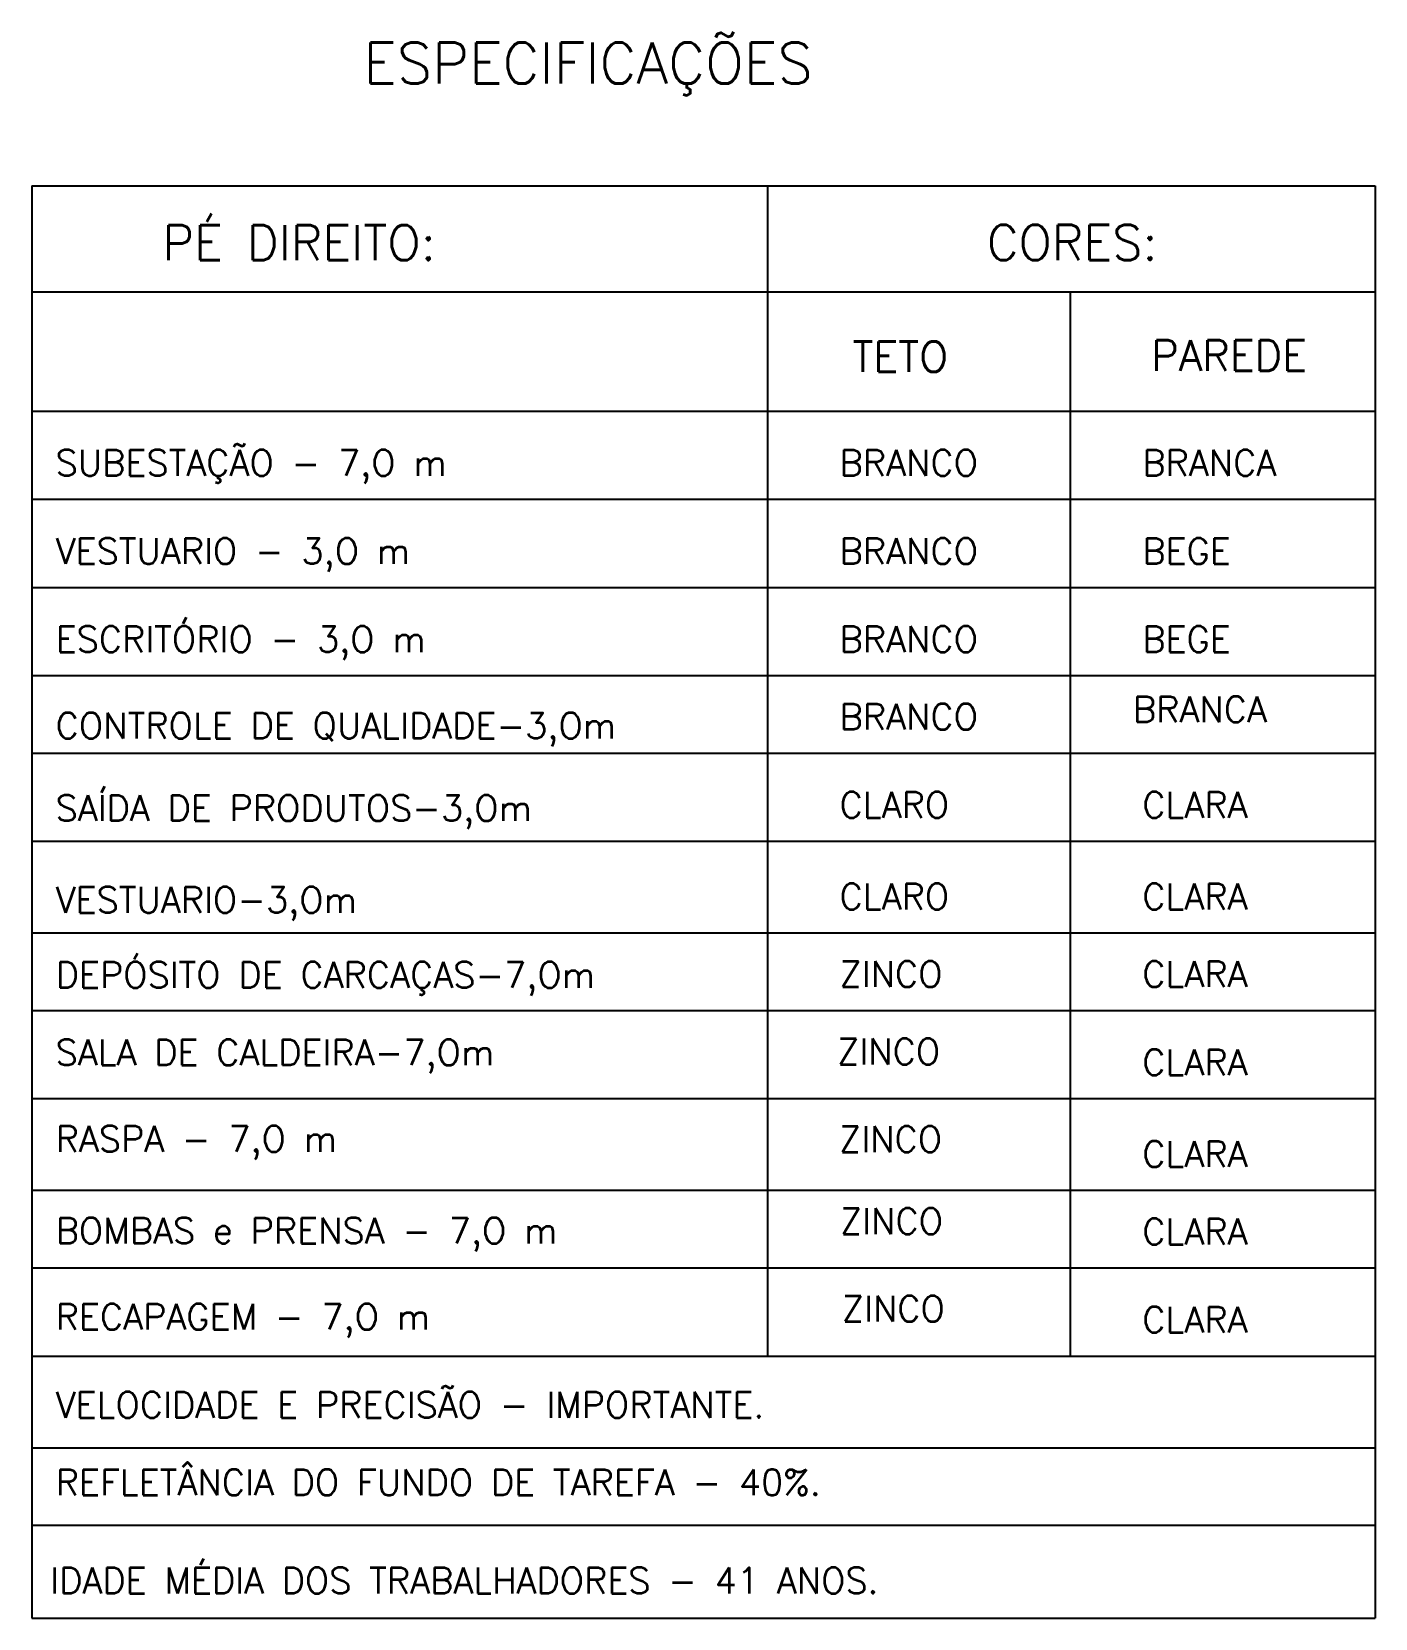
# Model space of a CAD drawing. Extents: x 196 to 267, y 12 to 135.
# Drawn here: x 254.56 to 265.99, y 47.99 to 61.5 of the extents above; entities that cross this region are included whole.
import ezdxf

# ---------------------------------------------------------------- set-up
doc = ezdxf.new("R2010")
doc.units = 0
doc.header["$MEASUREMENT"] = 0
doc.layers.add('_ARQ-TEXTO', color=4, linetype='CONTINUOUS')
doc.styles.add('ROMANS', font='romans')

msp = doc.modelspace()

# ---------------------------------------------------------------- texts
at = {"layer": '_ARQ-TEXTO', "style": 'ROMANS'}
for s, height, p in [('ESPECIFICAÇÕES', 0.35, (257.379, 61.057)), ('PÉ DIREITO:', 0.3, (255.668, 59.553)), ('CORES:', 0.3, (262.687, 59.555)), ('TETO', 0.26, (261.543, 58.603)), ('PAREDE', 0.26, (264.087, 58.613)), ('SUBESTAÇÃO - 7,O m', 0.22, (254.759, 57.719)), ('BRANCO', 0.22, (261.433, 57.719)), ('BRANCA', 0.22, (264.01, 57.719)), ('VESTUARIO - 3,O m', 0.22, (254.759, 56.968)), ('BRANCO', 0.22, (261.433, 56.968)), ('BEGE', 0.22, (264.01, 56.968)), ('ESCRITÓRIO - 3,O m', 0.22, (254.759, 56.218)), ('BRANCO', 0.22, (261.433, 56.218)), ('BEGE', 0.22, (264.01, 56.218)), ('BRANCA', 0.22, (263.93, 55.621)), ('CONTROLE DE QUALIDADE-3,Om', 0.22, (254.759, 55.482)), ('BRANCO', 0.22, (261.433, 55.558)), ('SAÍDA DE PRODUTOS-3,Om', 0.22, (254.759, 54.78)), ('CLARO', 0.22, (261.433, 54.808)), ('CLARA', 0.22, (264.01, 54.808)), ('VESTUARIO-3,Om', 0.22, (254.759, 53.999)), ('CLARO', 0.22, (261.433, 54.027)), ('CLARA', 0.22, (264.01, 54.027)), ('DEPÓSITO DE CARCAÇAS-7,Om', 0.22, (254.759, 53.36)), ('ZINCO', 0.22, (261.433, 53.367)), ('CLARA', 0.22, (264.01, 53.367)), ('SALA DE CALDEIRA-7,Om', 0.22, (254.759, 52.7)), ('ZINCO', 0.22, (261.413, 52.708)), ('CLARA', 0.22, (264.01, 52.616)), ('RASPA - 7,O m', 0.22, (254.759, 51.964)), ('ZINCO', 0.22, (261.429, 51.962)), ('CLARA', 0.22, (264.01, 51.835)), ('ZINCO', 0.22, (261.437, 51.264)), ('BOMBAS e PRENSA - 7,O m', 0.22, (254.759, 51.183)), ('CLARA', 0.22, (264.01, 51.175)), ('RECAPAGEM - 7,O m', 0.22, (254.759, 50.45)), ('ZINCO', 0.22, (261.453, 50.518)), ('CLARA', 0.22, (264.01, 50.425)), ('VELOCIDADE E PRECISÃO - IMPORTANTE.', 0.22, (254.759, 49.7)), ('REFLETÂNCIA DO FUNDO DE TAREFA - 40%%%.', 0.22, (254.759, 49.04)), ('IDADE MÉDIA DOS TRABALHADORES - 41 ANOS.', 0.22, (254.713, 48.204))]:
    msp.add_text(s, height=height, dxfattribs=at).set_placement(p)

# ---------------------------------------------------------------- linework, layer by layer
at = {"layer": '_ARQ-TEXTO', "linetype": 'Continuous'}
for p, q in [((254.556, 60.187), (265.994, 60.187)), ((254.556, 60.187), (254.556, 47.993)), ((260.819, 60.187), (260.819, 50.225)), ((265.994, 60.187), (265.994, 47.993)), ((254.556, 59.286), (265.994, 59.286)), ((263.396, 59.286), (263.396, 50.225)), ((254.556, 58.269), (265.994, 58.269)), ((254.556, 57.519), (265.994, 57.519)), ((254.556, 56.768), (265.994, 56.768)), ((254.556, 56.018), (265.994, 56.018)), ((254.556, 55.358), (265.994, 55.358)), ((254.556, 54.608), (265.994, 54.608)), ((254.556, 53.827), (265.994, 53.827)), ((254.556, 53.167), (265.994, 53.167)), ((254.556, 52.417), (265.994, 52.417)), ((254.556, 51.636), (265.994, 51.636)), ((254.556, 50.975), (265.994, 50.975)), ((254.556, 50.225), (265.994, 50.225)), ((254.556, 49.444), (265.994, 49.444)), ((254.556, 48.784), (265.994, 48.784)), ((254.556, 47.993), (265.994, 47.993))]:
    msp.add_line(p, q, dxfattribs=at)

msp.set_redraw_order([(e.dxf.handle, doc.entitydb.next_handle()) for e in msp.query("TEXT MTEXT ATTDEF DIMENSION ARC_DIMENSION")])  # texts and dimensions are drawn at this point

doc.saveas('drawing.dxf')
